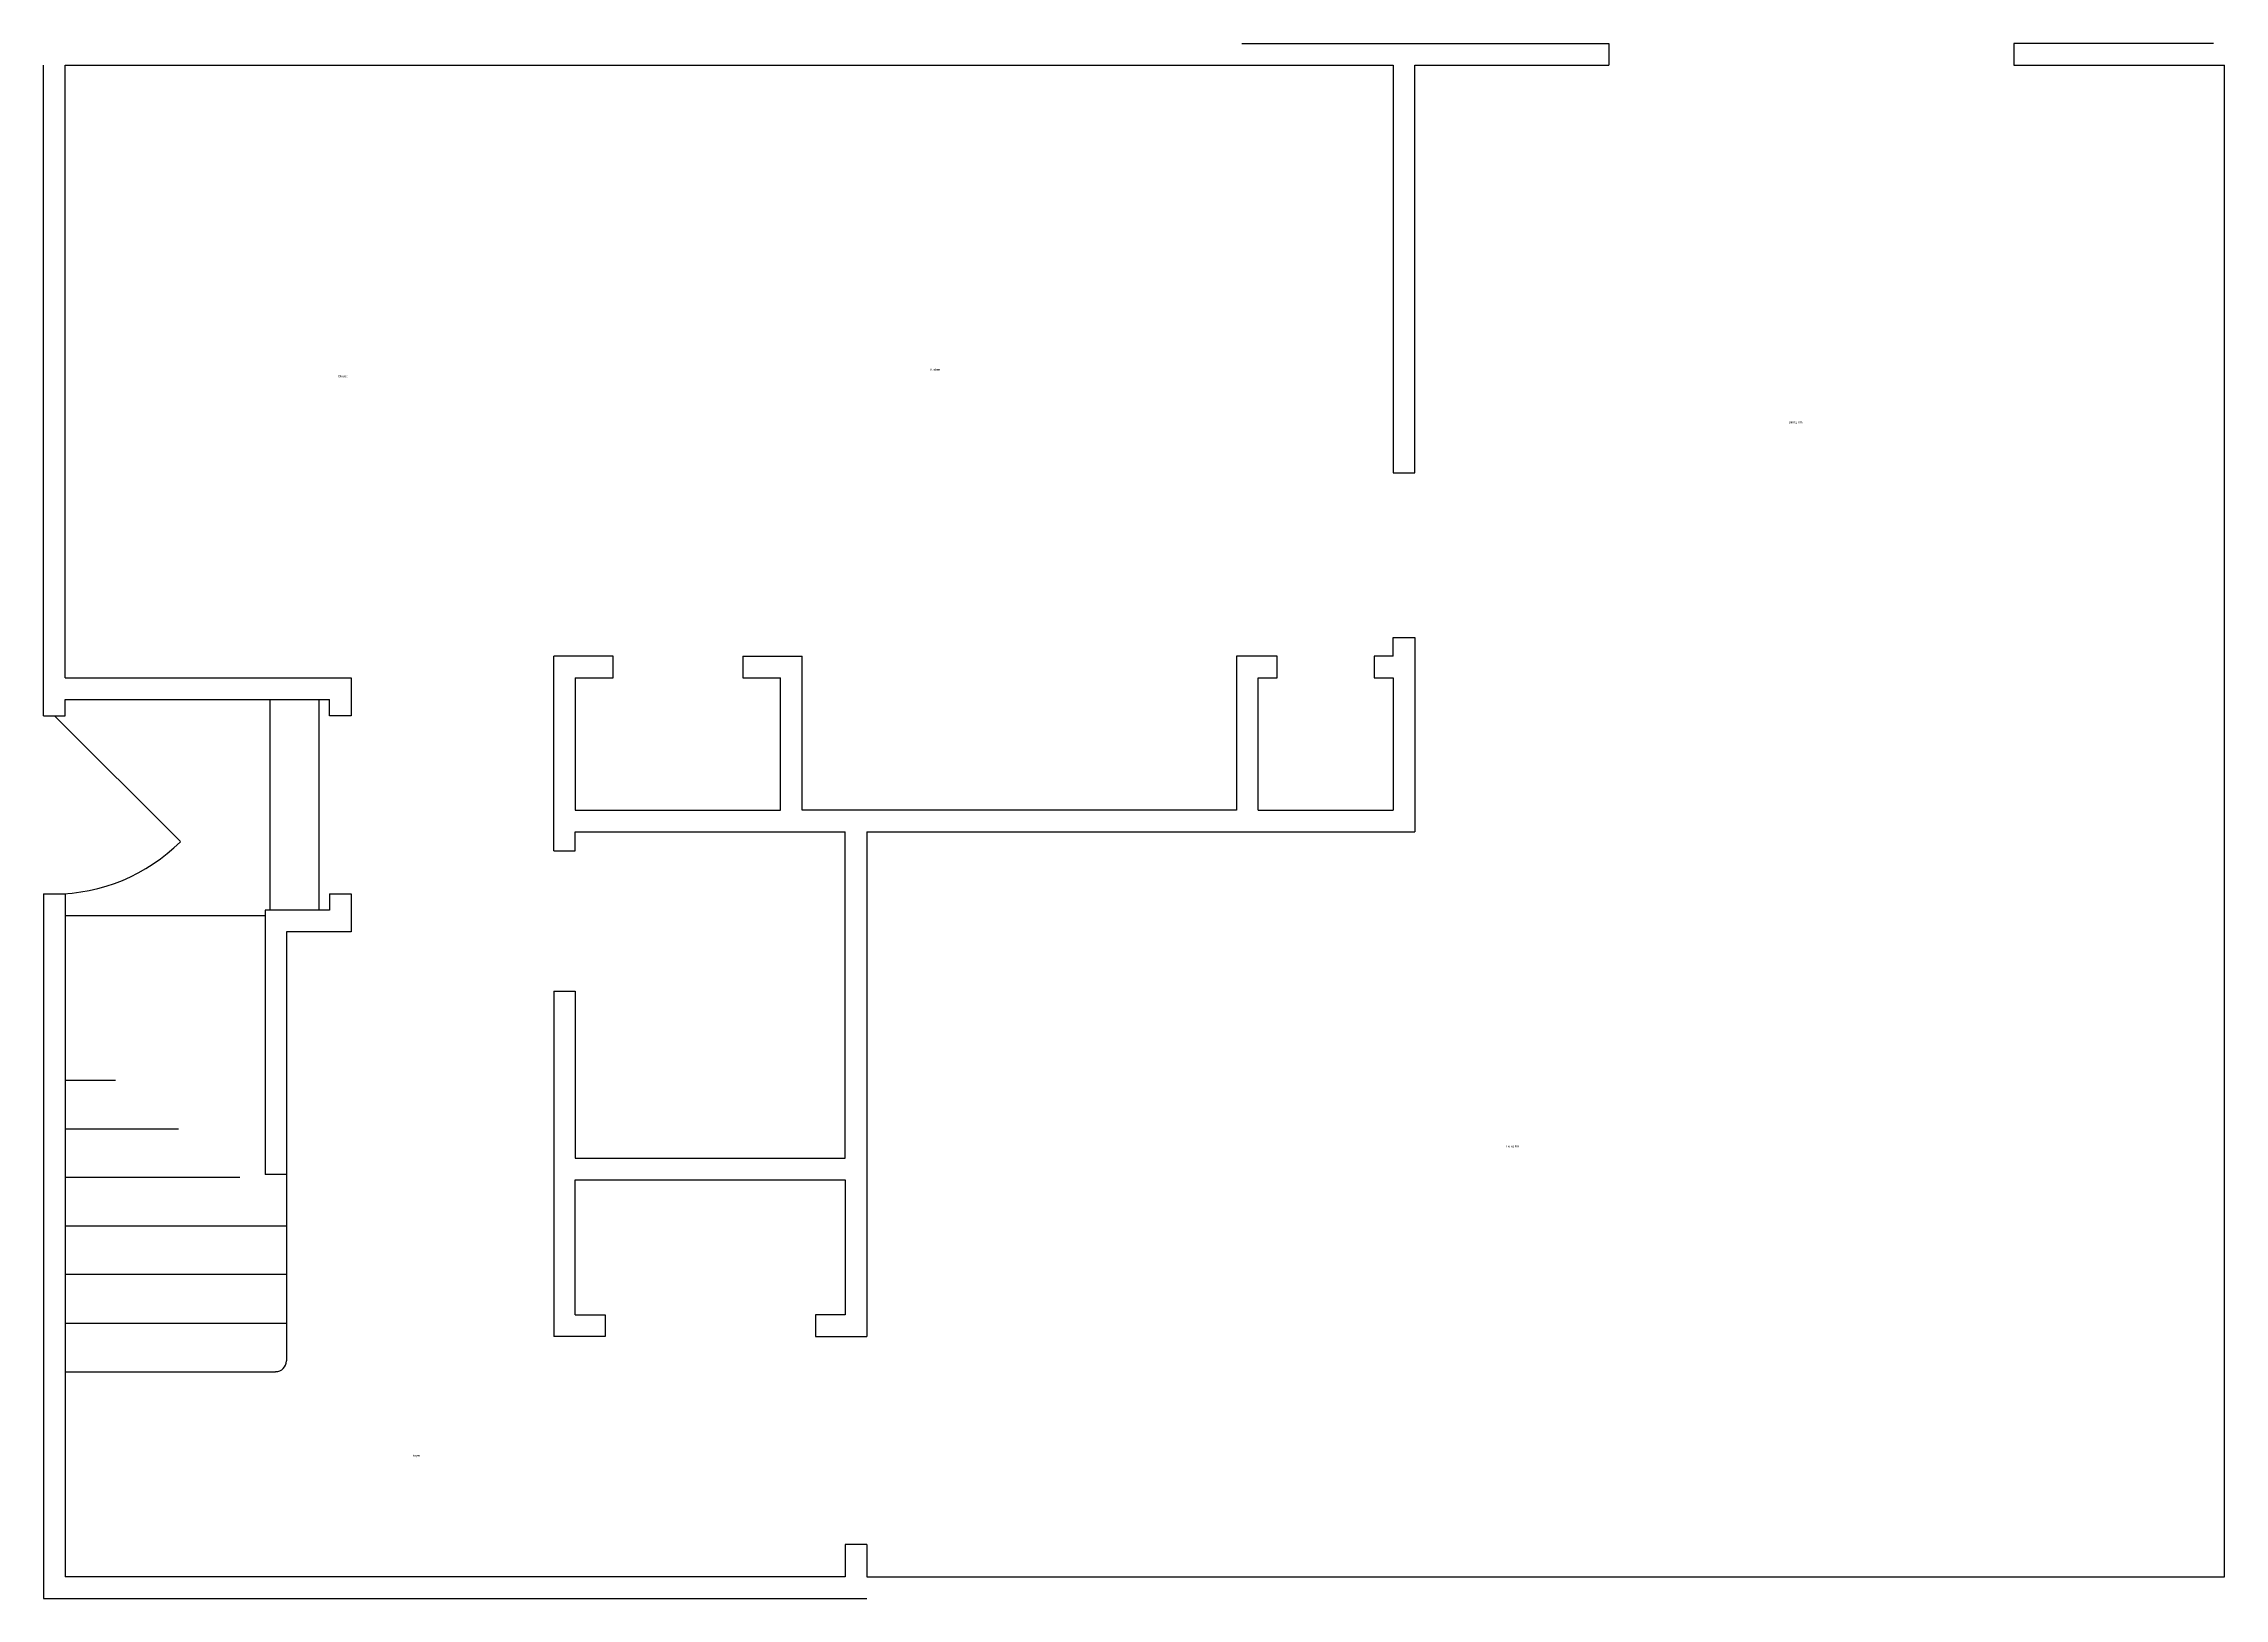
# Model space of a CAD drawing. Header units: millimetres. Extents: x 0 to 17678, y -610 to 14021.
# Drawn here: x 7315 to 17577, y -610 to 6706 of the extents above; entities that cross this region are included whole.
import ezdxf
from ezdxf.enums import TextEntityAlignment as Align

# ---------------------------------------------------------------- set-up
doc = ezdxf.new("R2010")
doc.units = ezdxf.units.MM

msp = doc.modelspace()

# ---------------------------------------------------------------- linework, layer by layer
for p, q in [((12954, 6706), (14681, 6706)), ((14681, 6706), (14681, 6604)), ((17526, 6706), (16586, 6706)), ((16586, 6706), (16586, 6604)), ((7315, 3543), (7315, 6604)), ((7417, 3721), (7417, 6604)), ((7417, 6604), (13665, 6604)), ((7417, 3721), (7417, 6604)), ((7417, 6604), (13665, 6604)), ((7417, 3721), (7417, 6604)), ((7417, 6604), (13665, 6604)), ((13665, 6604), (13665, 4686)), ((13665, 6604), (13665, 4686)), ((13665, 6604), (13665, 4686)), ((13767, 6604), (14681, 6604)), ((13767, 4686), (13767, 6604)), ((16586, 6604), (17577, 6604)), ((17577, -508), (17577, 6604)), ((13665, 4686), (13767, 4686)), ((13665, 4686), (13767, 4686)), ((13665, 4686), (13767, 4686)), ((13665, 3823), (13665, 3912)), ((13665, 3912), (13767, 3912)), ((13665, 3823), (13665, 3912)), ((13665, 3912), (13767, 3912)), ((13665, 3823), (13665, 3912)), ((13665, 3912), (13767, 3912)), ((13767, 3912), (13767, 2997)), ((13767, 3912), (13767, 2997)), ((13767, 3912), (13767, 2997)), ((9716, 2908), (9716, 3823)), ((9995, 3823), (9716, 3823)), ((9716, 2908), (9716, 3823)), ((9995, 3823), (9716, 3823)), ((9716, 2908), (9716, 3823)), ((9995, 3823), (9716, 3823)), ((9995, 3721), (9995, 3823)), ((9995, 3721), (9995, 3823)), ((9995, 3721), (9995, 3823)), ((10605, 3823), (10605, 3721)), ((10605, 3823), (10884, 3823)), ((10605, 3823), (10605, 3721)), ((10605, 3823), (10884, 3823)), ((10605, 3823), (10605, 3721)), ((10605, 3823), (10884, 3823)), ((10884, 3099), (10884, 3823)), ((10884, 3099), (10884, 3823)), ((10884, 3099), (10884, 3823)), ((13119, 3823), (12929, 3823)), ((12929, 3823), (12929, 3099)), ((13119, 3823), (12929, 3823)), ((12929, 3823), (12929, 3099)), ((13119, 3823), (12929, 3823)), ((12929, 3823), (12929, 3099)), ((13119, 3721), (13119, 3823)), ((13119, 3721), (13119, 3823)), ((13119, 3721), (13119, 3823)), ((13576, 3823), (13576, 3721)), ((13665, 3823), (13576, 3823)), ((13576, 3823), (13576, 3721)), ((13665, 3823), (13576, 3823)), ((13576, 3823), (13576, 3721)), ((13665, 3823), (13576, 3823)), ((7417, 3721), (8763, 3721)), ((7417, 3721), (8763, 3721)), ((7417, 3721), (8763, 3721)), ((8763, 3721), (8763, 3543)), ((8763, 3721), (8763, 3543)), ((8763, 3721), (8763, 3543)), ((9817, 3721), (9817, 3099)), ((9817, 3721), (9995, 3721)), ((9817, 3721), (9817, 3099)), ((9817, 3721), (9995, 3721)), ((9817, 3721), (9817, 3099)), ((9817, 3721), (9995, 3721)), ((10605, 3721), (10782, 3721)), ((10605, 3721), (10782, 3721)), ((10605, 3721), (10782, 3721)), ((10782, 3099), (10782, 3721)), ((10782, 3099), (10782, 3721)), ((10782, 3099), (10782, 3721)), ((13030, 3099), (13030, 3721)), ((13030, 3721), (13119, 3721)), ((13030, 3099), (13030, 3721)), ((13030, 3721), (13119, 3721)), ((13030, 3099), (13030, 3721)), ((13030, 3721), (13119, 3721)), ((13576, 3721), (13665, 3721)), ((13576, 3721), (13665, 3721)), ((13576, 3721), (13665, 3721)), ((13665, 3721), (13665, 3099)), ((13665, 3721), (13665, 3099)), ((13665, 3721), (13665, 3099)), ((7417, 3543), (7417, 3620)), ((7417, 3620), (8661, 3620)), ((7417, 3543), (7417, 3620)), ((7417, 3620), (8661, 3620)), ((7417, 3543), (7417, 3620)), ((7417, 3620), (8661, 3620)), ((8382, 2629), (8382, 3620)), ((8382, 2629), (8382, 3620)), ((8382, 2629), (8382, 3620)), ((8611, 3620), (8611, 2629)), ((8611, 3620), (8611, 2629)), ((8611, 3620), (8611, 2629)), ((8661, 3543), (8661, 3620)), ((8661, 3543), (8661, 3620)), ((8661, 3543), (8661, 3620)), ((7315, 3543), (7417, 3543)), ((7315, 3543), (7417, 3543)), ((7315, 3543), (7417, 3543)), ((7366, 3543), (7959, 2951)), ((7366, 3543), (7959, 2951)), ((7366, 3543), (7959, 2951)), ((8763, 3543), (8661, 3543)), ((8763, 3543), (8661, 3543)), ((8763, 3543), (8661, 3543)), ((9817, 3099), (10782, 3099)), ((9817, 3099), (10782, 3099)), ((9817, 3099), (10782, 3099)), ((12929, 3099), (10884, 3099)), ((12929, 3099), (10884, 3099)), ((12929, 3099), (10884, 3099)), ((13030, 3099), (13665, 3099)), ((13030, 3099), (13665, 3099)), ((13030, 3099), (13665, 3099)), ((9817, 2908), (9817, 2997)), ((9817, 2997), (11087, 2997)), ((9817, 2908), (9817, 2997)), ((9817, 2997), (11087, 2997)), ((9817, 2908), (9817, 2997)), ((9817, 2997), (11087, 2997)), ((11087, 1461), (11087, 2997)), ((11087, 1461), (11087, 2997)), ((11087, 1461), (11087, 2997)), ((11189, 2997), (13767, 2997)), ((11189, 2997), (11189, 622)), ((11189, 2997), (13767, 2997)), ((11189, 2997), (11189, 622)), ((11189, 2997), (13767, 2997)), ((11189, 2997), (11189, 622)), ((9716, 2908), (9817, 2908)), ((9716, 2908), (9817, 2908)), ((9716, 2908), (9817, 2908)), ((7315, 2705), (7315, 102)), ((7315, 2705), (7417, 2705)), ((7315, 2705), (7417, 2705)), ((7315, 2705), (7315, -610)), ((7315, 2705), (7417, 2705)), ((7315, 2705), (7315, -610)), ((7417, 2705), (7417, 102)), ((7417, 2705), (7417, 102)), ((7417, 2705), (7417, 102)), ((8661, 2705), (8763, 2705)), ((8661, 2705), (8661, 2629)), ((8661, 2705), (8763, 2705)), ((8661, 2705), (8661, 2629)), ((8661, 2705), (8763, 2705)), ((8661, 2705), (8661, 2629)), ((8763, 2705), (8763, 2527)), ((8763, 2705), (8763, 2527)), ((8763, 2705), (8763, 2527)), ((7417, 2604), (8357, 2604)), ((7417, 2604), (8357, 2604)), ((7417, 2604), (8357, 2604)), ((8357, 2629), (8357, 1384)), ((8661, 2629), (8357, 2629)), ((8357, 2629), (8357, 1384)), ((8661, 2629), (8357, 2629)), ((8357, 2629), (8357, 1384)), ((8661, 2629), (8357, 2629)), ((8763, 2527), (8458, 2527)), ((8458, 2527), (8458, 1384)), ((8763, 2527), (8458, 2527)), ((8458, 2527), (8458, 1384)), ((8763, 2527), (8458, 2527)), ((8458, 2527), (8458, 1384)), ((9716, 2248), (9716, 622)), ((9716, 2248), (9817, 2248)), ((9716, 2248), (9716, 622)), ((9716, 2248), (9817, 2248)), ((9716, 2248), (9716, 622)), ((9716, 2248), (9817, 2248)), ((9817, 2248), (9817, 1461)), ((9817, 2248), (9817, 1461)), ((9817, 2248), (9817, 1461)), ((7417, 1829), (7653, 1829)), ((7417, 1829), (7653, 1829)), ((7417, 1829), (7653, 1829)), ((7417, 1600), (7950, 1600)), ((7417, 1600), (7950, 1600)), ((7417, 1600), (7950, 1600)), ((9817, 1461), (11087, 1461)), ((9817, 1461), (11087, 1461)), ((9817, 1461), (11087, 1461)), ((7417, 1372), (8238, 1372)), ((7417, 1372), (8238, 1372)), ((7417, 1372), (8238, 1372)), ((8458, 1384), (8357, 1384)), ((8458, 1384), (8357, 1384)), ((8458, 1384), (8357, 1384)), ((8458, 1384), (8458, 508)), ((8458, 1384), (8458, 508)), ((8458, 1384), (8458, 508)), ((9817, 1359), (11087, 1359)), ((9817, 724), (9817, 1359)), ((9817, 1359), (11087, 1359)), ((9817, 724), (9817, 1359)), ((9817, 1359), (11087, 1359)), ((9817, 724), (9817, 1359)), ((11087, 1359), (11087, 724)), ((11087, 1359), (11087, 724)), ((11087, 1359), (11087, 724)), ((7417, 1143), (8458, 1143)), ((7417, 1143), (8458, 1143)), ((7417, 1143), (8458, 1143)), ((8458, 914), (7417, 914)), ((8458, 914), (7417, 914)), ((8458, 914), (7417, 914)), ((9817, 724), (9957, 724)), ((9817, 724), (9957, 724)), ((9817, 724), (9957, 724)), ((9957, 724), (9957, 622)), ((9957, 724), (9957, 622)), ((9957, 724), (9957, 622)), ((11087, 724), (10947, 724)), ((10947, 724), (10947, 622)), ((11087, 724), (10947, 724)), ((10947, 724), (10947, 622)), ((11087, 724), (10947, 724)), ((10947, 724), (10947, 622)), ((7417, 686), (8458, 686)), ((7417, 686), (8458, 686)), ((7417, 686), (8458, 686)), ((9957, 622), (9716, 622)), ((9957, 622), (9716, 622)), ((9957, 622), (9716, 622)), ((10947, 622), (11189, 622)), ((10947, 622), (11189, 622)), ((10947, 622), (11189, 622)), ((7417, 457), (8407, 457)), ((7417, 457), (8407, 457)), ((7417, 457), (8407, 457)), ((7315, 0), (7315, -610)), ((7417, 102), (7417, -508)), ((7417, 102), (7417, -508)), ((7417, 102), (7417, -508)), ((11189, -356), (11087, -356)), ((11087, -356), (11087, -508)), ((11189, -356), (11087, -356)), ((11087, -356), (11087, -508)), ((11189, -356), (11087, -356)), ((11087, -356), (11087, -508)), ((11189, -356), (11189, -508)), ((11087, -508), (7417, -508)), ((11087, -508), (7417, -508)), ((11087, -508), (7417, -508)), ((11189, -508), (17577, -508)), ((7315, -610), (11189, -610)), ((7315, -610), (11189, -610))]:
    msp.add_line(p, q)
for centre, radius, end in [((7366, 3543), 838, -45), ((7366, 3543), 838, -45), ((7366, 3543), 838, -45), ((8407, 508), 50.8, 0), ((8407, 508), 50.8, 0), ((8407, 508), 50.8, 0)]:
    msp.add_arc(centre, radius, -90, end)

# ---------------------------------------------------------------- texts
for s, p in [('Dinette', (8746, 5141)), ('Kitchen', (11534, 5172)), ('Dining Rm', (15591, 4924)), ('Living Rm', (14259, 1517)), ('Foyer', (9087, 62))]:
    msp.add_text(s, height=10).set_placement(p, align=Align.MIDDLE_RIGHT)

doc.saveas('drawing.dxf')
